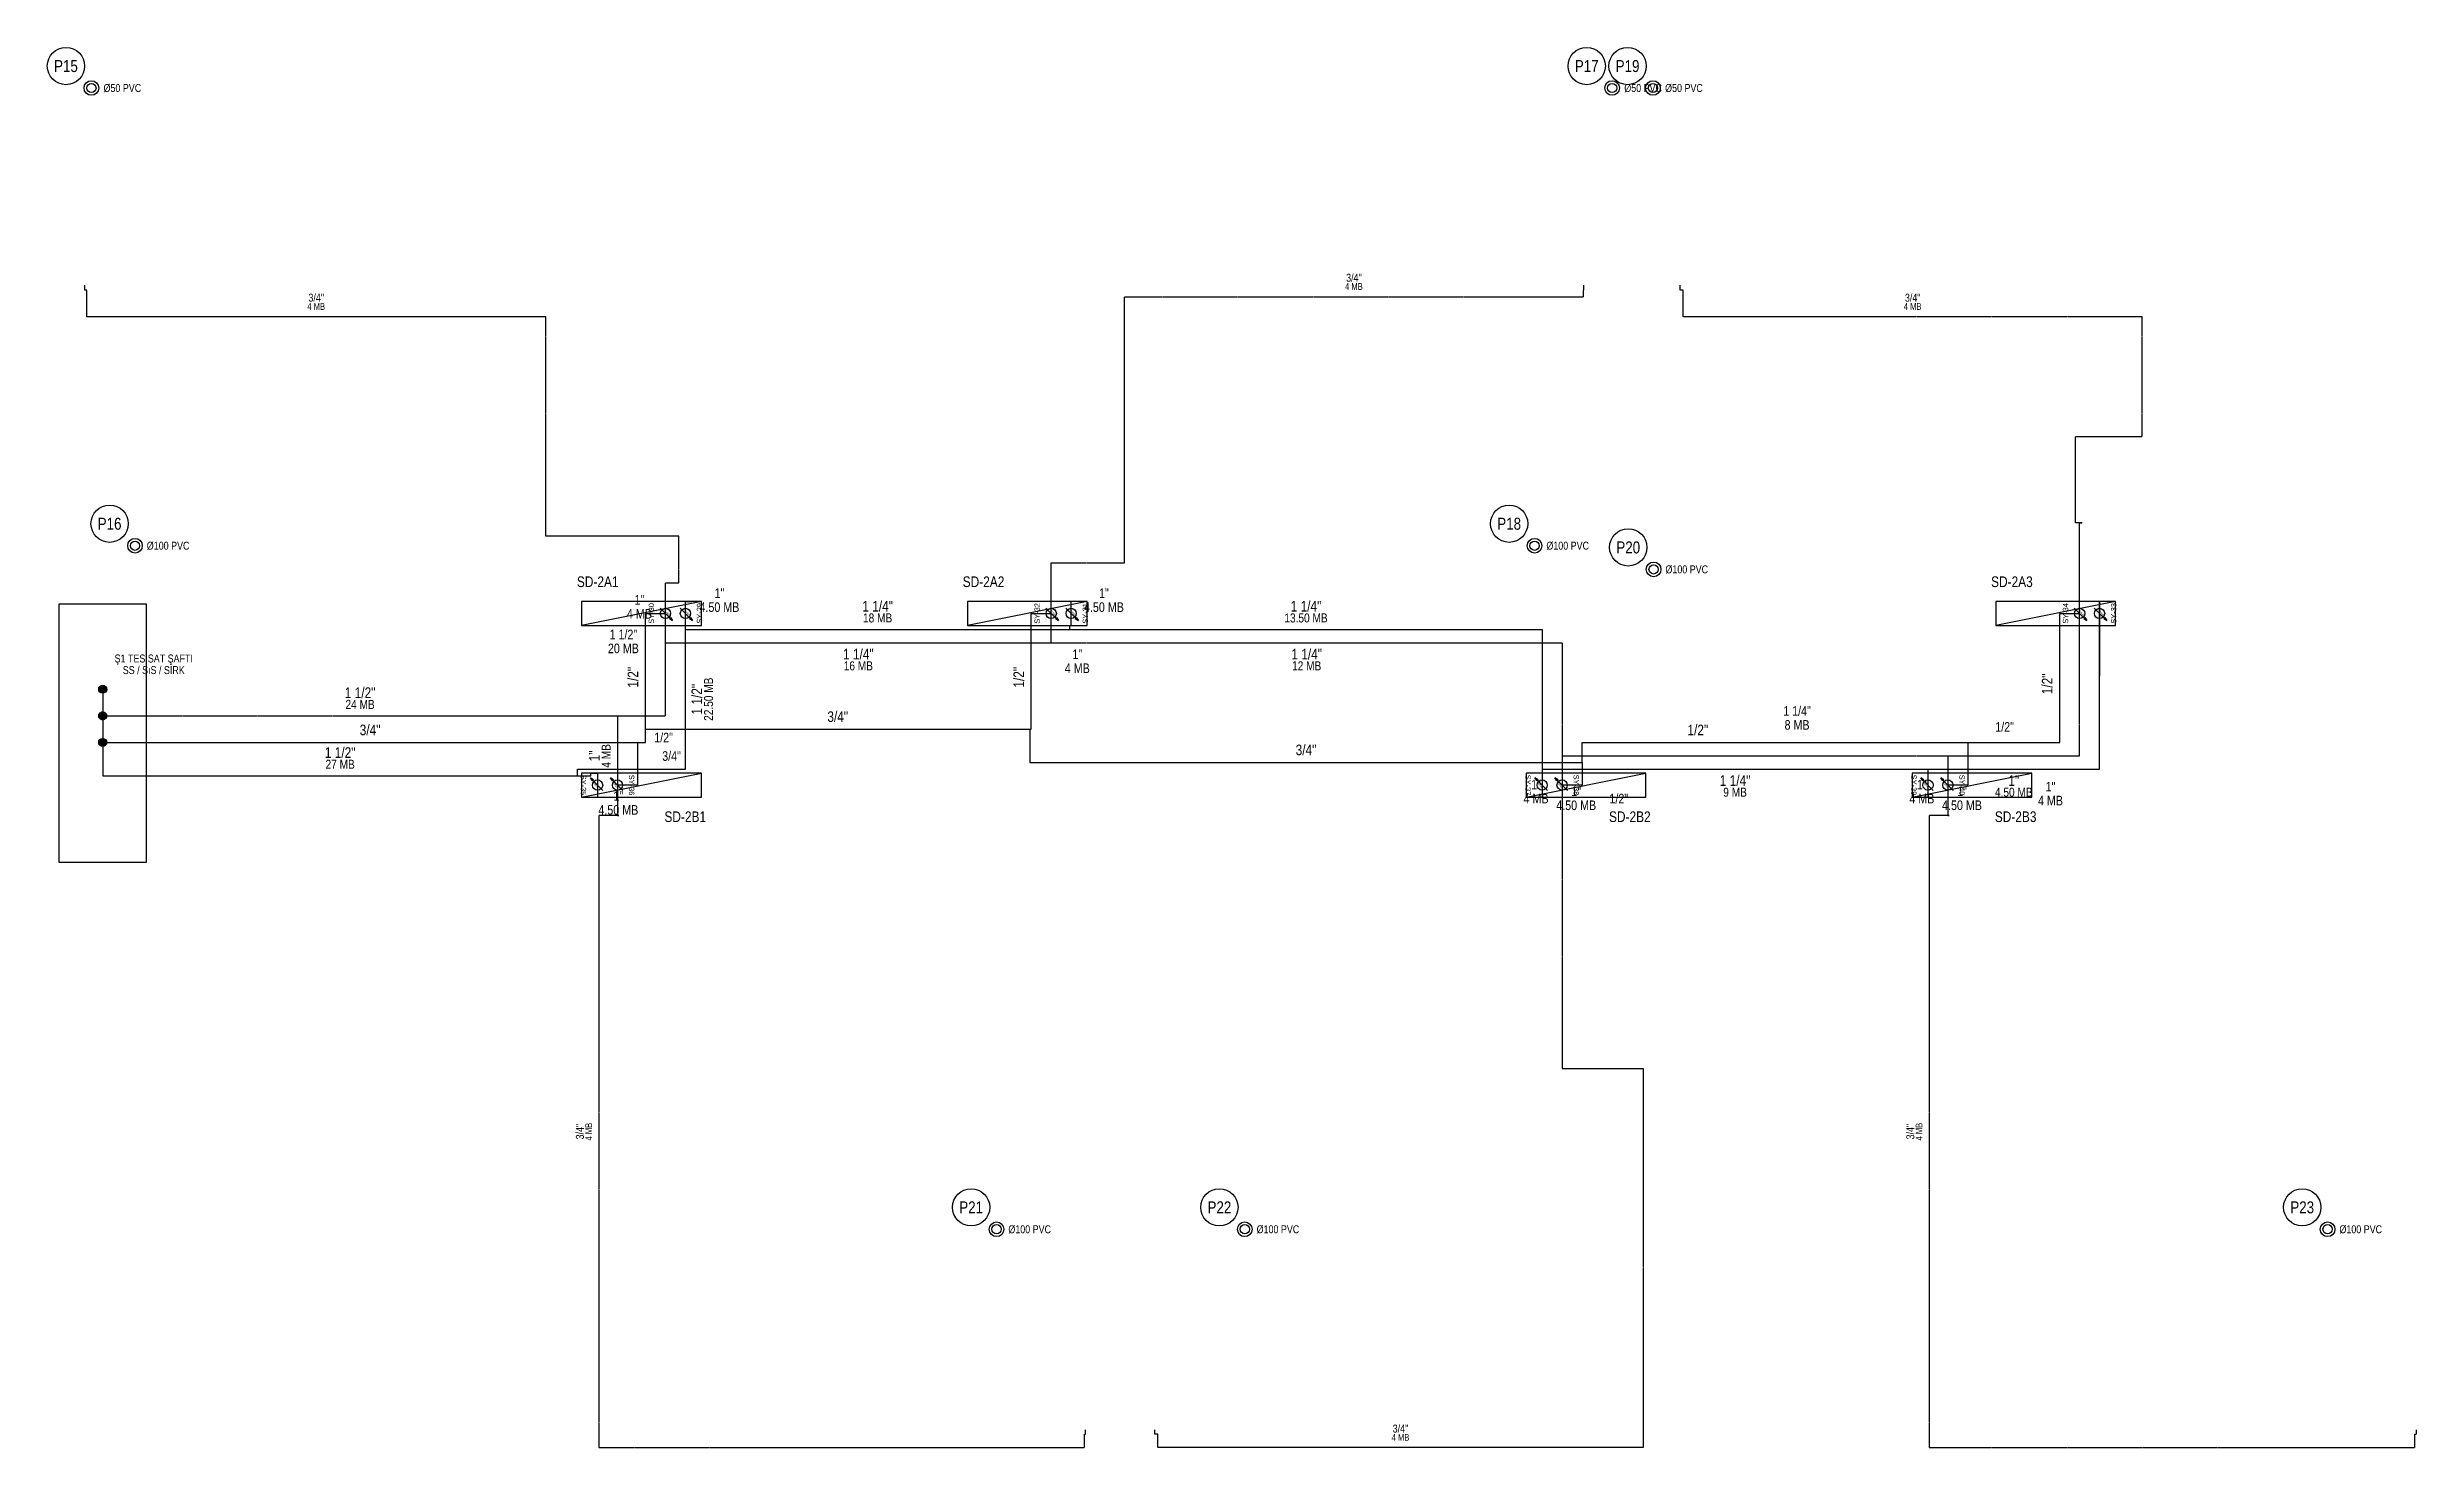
# Model space of a CAD drawing. Header units: centimetres. Extents: x 247996 to 314900, y -468471 to -440326.
# Drawn here: x 256744 to 258525, y -442380 to -441328 of the extents above; entities that cross this region are included whole.
import ezdxf
from ezdxf.enums import TextEntityAlignment as Align

# ---------------------------------------------------------------- set-up
doc = ezdxf.new("R2010")
doc.units = ezdxf.units.CM
doc.linetypes.add('0', pattern=[500, 500])
doc.linetypes.add('BASMA HATTI', pattern=[0.375, 0.25, -0.125])
for name, color, linetype, lineweight in [('SCOTT-MTY-PISSU-CAP', 211, 'CONTINUOUS', 30), ('SCOTT-MTY-SICAKSU-BORU', 1, 'BASMA HATTI', 30), ('SCOTT-MTY-SOGUKSU-BORU', 5, '0', 30), ('SCOTT-MTY-TEMIZSU-CAP', 101, 'CONTINUOUS', 30)]:
    doc.layers.add(name, color=color, linetype=linetype, lineweight=lineweight)
for name, color, linetype in [('SCOTT-MTY-PISSU-KOLON', 211, 'Continuous'), ('SCOTT-MTY-PISSU-KOLONNO', 211, 'Continuous'), ('SCOTT-MTY-SAYAC', 3, 'Continuous'), ('SCOTT-MTY-SIRKULASYON-BORU', 31, 'Continuous'), ('SCOTT-MTY-TES-SAFT', 8, 'Continuous'), ('SCOTT-MTY-VANA', 1, 'Continuous')]:
    doc.layers.add(name, color=color, linetype=linetype)
doc.styles.add('ROTAS', font='arial.ttf')

msp = doc.modelspace()

# ---------------------------------------------------------------- texts
at = {"layer": 'SCOTT-MTY-PISSU-CAP', "style": 'ROTAS', "width": 0.8}
for s, p in [('Ø50 PVC', (256800.8, -441358.1)), ('Ø50 PVC', (257943.9, -441358.1)), ('Ø50 PVC', (257974.6, -441358.1)), ('Ø100 PVC', (256835.2, -441702.1)), ('Ø100 PVC', (257887.2, -441702.1)), ('Ø100 PVC', (257976.7, -441719.9)), ('Ø100 PVC', (257482.8, -442215.9)), ('Ø100 PVC', (257669.4, -442215.9)), ('Ø100 PVC', (258483.3, -442215.9))]:
    msp.add_text(s, height=6, dxfattribs=at).set_placement(p, align=Align.MIDDLE_CENTER)
at = {"layer": 'SCOTT-MTY-PISSU-KOLONNO', "style": 'ROTAS', "width": 0.8}
for s, p in [('P15', (256758.4, -441341.6)), ('P17', (257901.5, -441341.6)), ('P19', (257932.2, -441341.6)), ('P16', (256791.2, -441685.6)), ('P18', (257843.2, -441685.6)), ('P20', (257932.7, -441703.4)), ('P21', (257438.8, -442199.4)), ('P22', (257625.4, -442199.4)), ('P23', (258439.3, -442199.4))]:
    msp.add_text(s, height=9, dxfattribs=at).set_placement(p, align=Align.MIDDLE_CENTER)
at = {"layer": 'SCOTT-MTY-SAYAC', "style": 'ROTAS', "width": 0.8}
for s, p in [('SD-2A1', (257158.1, -441729.2)), ('SD-2A2', (257448.1, -441729.2)), ('SD-2A3', (258221.1, -441729.2)), ('SD-2B1', (257223.9, -441905.8)), ('SD-2B2', (257933.9, -441905.8)), ('SD-2B3', (258223.9, -441905.8))]:
    msp.add_text(s, height=8, dxfattribs=at).set_placement(p, align=Align.MIDDLE_CENTER)
at = {"layer": 'SCOTT-MTY-TEMIZSU-CAP', "style": 'ROTAS', "width": 0.8}
for s, height, p in [('4 MB', 5.1, (257726.5, -441507.3)), ('3/4"', 6, (257726.5, -441500.7)), ('4 MB', 5.1, (256946.5, -441522.3)), ('3/4"', 6, (256946.5, -441515.7)), ('4 MB', 5.1, (258146.5, -441522.3)), ('3/4"', 6, (258146.5, -441515.7)), ('1"', 7.2, (257189.4, -441742.8)), ('1"', 7.2, (257249.6, -441737.8)), ('1"', 7.2, (257538.6, -441737.8)), ('4 MB', 7.2, (257189.4, -441753.3)), ('4.50 MB', 7.2, (257249.6, -441748.3)), ('1 1/4"', 8, (257368.5, -441747.6)), ('18 MB', 6.8, (257368.5, -441756.4)), ('4.50 MB', 7.2, (257538.6, -441748.3)), ('13.50 MB', 6.8, (257690.5, -441756.4)), ('1 1/4"', 8, (257690.5, -441747.6)), ('20 MB', 7.2, (257177.4, -441779.3)), ('1 1/2"', 7.2, (257177.4, -441768.8)), ('1 1/4"', 8, (257354, -441783.6)), ('16 MB', 6.8, (257354, -441792.4)), ('4 MB', 7.2, (257518.6, -441794.2)), ('1"', 7.2, (257518.6, -441783.7)), ('1 1/4"', 8, (257691, -441783.6)), ('12 MB', 6.8, (257691, -441792.4)), ('1 1/2"', 8, (256979.5, -441812.6)), ('24 MB', 6.8, (256979.5, -441821.4)), ('3/4"', 8, (257338.5, -441830.6)), ('1 1/4"', 7.2, (258059.6, -441826.3)), ('3/4"', 8, (256987, -441840.6)), ('1/2"', 7.2, (257207.6, -441846.3)), ('1/2"', 8, (257985, -441840.6)), ('8 MB', 7.2, (258059.6, -441836.8)), ('1/2"', 7.2, (258215.6, -441838.3)), ('1 1/2"', 8, (256964.5, -441857.6)), ('27 MB', 6.8, (256964.5, -441866.4)), ('3/4"', 7.2, (257213.6, -441860.2)), ('3/4"', 8, (257690.5, -441855.6)), ('1"', 7.2, (257863.4, -441881.7)), ('1 1/4"', 8, (258013, -441878.6)), ('1"', 7.2, (258153.4, -441881.7)), ('1"', 8, (258222.5, -441878.6)), ('1"', 7.2, (258250.1, -441883.2)), ('4.50 MB', 7.2, (257173.6, -441900.7)), ('1"', 7.2, (257173.6, -441890.2)), ('4 MB', 7.2, (257863.4, -441892.2)), ('4.50 MB', 7.2, (257893.6, -441897.2)), ('1"', 7.2, (257893.6, -441886.7)), ('1/2"', 7.2, (257925.6, -441892.2)), ('9 MB', 6.8, (258013, -441887.4)), ('4 MB', 7.2, (258153.4, -441892.2)), ('4.50 MB', 7.2, (258183.6, -441897.2)), ('1"', 7.2, (258183.6, -441886.7)), ('4.50 MB', 6.8, (258222.5, -441887.4)), ('4 MB', 7.2, (258250.1, -441893.7)), ('3/4"', 6, (257761.5, -442365.7)), ('4 MB', 5.1, (257761.5, -442372.3))]:
    msp.add_text(s, height=height, dxfattribs=at).set_placement(p, align=Align.MIDDLE_CENTER)
for s, height, p in [('1/2"', 8, (257184.6, -441801)), ('1 1/2"', 8, (257232.6, -441817.5)), ('22.50 MB', 6.8, (257241.4, -441817.5)), ('1/2"', 8, (257474.6, -441801)), ('1/2"', 8, (258247.6, -441806)), ('1"', 8, (257155.6, -441860.1)), ('4 MB', 6.8, (257164.4, -441860.1)), ('3/4"', 6, (257144.7, -442142.5)), ('4 MB', 5.1, (257151.3, -442142.5)), ('3/4"', 6, (258144.7, -442142.5)), ('4 MB', 5.1, (258151.3, -442142.5))]:
    msp.add_text(s, height=height, rotation=90, dxfattribs=at).set_placement(p, align=Align.MIDDLE_CENTER)
at = {"layer": 'SCOTT-MTY-TES-SAFT', "style": 'ROTAS', "width": 0.8}
for s, p in [('Ş1 TESİSAT ŞAFTI', (256824.4, -441786.9)), ('SS / SıS / SİRK', (256824.4, -441795.6))]:
    msp.add_text(s, height=6, dxfattribs=at).set_placement(p, align=Align.MIDDLE_CENTER)
at = {"layer": 'SCOTT-MTY-VANA', "style": 'ROTAS', "width": 0.8}
for s, rotation, p in [('SY-30', 90, (257198.4, -441753)), ('SY-29', 90, (257234.6, -441753)), ('SY-32', 90, (257488.4, -441753)), ('SY-31', 90, (257524.6, -441753)), ('SY-34', 90, (258261.4, -441753)), ('SY-33', 90, (258297.6, -441753)), ('SY-35', -90, (257147.4, -441882)), ('SY-36', -90, (257183.6, -441882)), ('SY-37', -90, (257857.4, -441882)), ('SY-38', -90, (257893.6, -441882)), ('SY-39', -90, (258147.4, -441882)), ('SY-40', -90, (258183.6, -441882))]:
    msp.add_text(s, height=4, rotation=rotation, dxfattribs=at).set_placement(p, align=Align.MIDDLE_CENTER)

# ---------------------------------------------------------------- blocks, each defined once
blk = doc.blocks.new('T-KOLON-T')
blk.add_hatch(color=7).paths.add_polyline_path([(3, 0), (2.8, 1.1), (2.1, 2.1), (1.1, 2.8), (0, 3), (-1.1, 2.8), (-2.1, 2.1), (-2.8, 1.1), (-3, 0), (-2.8, -1.1), (-2.1, -2.1), (-1.1, -2.8), (0, -3), (1.1, -2.8), (2.1, -2.1), (2.8, -1.1)])
blk.add_circle((0, 0), 3)
blk = doc.blocks.new('T-DOLAP')
blk.add_line((-45, -9), (45, 9))
blk.add_lwpolyline([(-45, -9), (45, -9), (45, 9), (-45, 9)], close=True)
blk = doc.blocks.new('MTY-SU SAYACI')
at = {"layer": 'SCOTT-MTY-VANA'}
blk.add_hatch(color=256, dxfattribs=at).paths.add_polyline_path([(9.8, 9.8), (5.6, 7), (7, 5.6)])
for p, q in [((-7.3, -7.3), (6.3, 6.3)), ((5.6, 7), (9.8, 9.8)), ((7, 5.6), (5.6, 7)), ((7, 5.6), (9.8, 9.8))]:
    blk.add_line(p, q, dxfattribs=at)
blk.add_circle((0, 0), 7, dxfattribs=at)
blk.add_attdef('CAP', (-2.3, -1.2), '', height=2.5, rotation=45, dxfattribs=at)
blk = doc.blocks.new('T-KOLON-P')
for radius in [5.5, 3.5]:
    blk.add_circle((0, 0), radius)

# ---------------------------------------------------------------- linework, layer by layer
at = {"layer": 'SCOTT-MTY-PISSU-KOLONNO'}
for centre in [(256758.4, -441341.6), (257901.5, -441341.6), (257932.2, -441341.6), (256791.2, -441685.6), (257843.2, -441685.6), (257932.7, -441703.4), (257438.8, -442199.4), (257625.4, -442199.4), (258439.3, -442199.4)]:
    msp.add_circle(centre, 14, dxfattribs=at)
at = {"layer": 'SCOTT-MTY-SICAKSU-BORU'}
for points in [[(257209, -441744), (257209, -441730), (257219, -441730), (257219, -441695), (257119, -441695), (257119, -441530), (256774, -441530), (256774, -441510), (256772.5, -441510), (256772.5, -441506.3)], [(257499, -441744), (257499, -441715), (257554, -441715), (257554, -441515), (257899, -441515), (257899, -441510), (257899.4, -441510), (257899.4, -441506.3)], [(258272, -441744), (258272, -441685), (258274, -441685), (258269, -441685), (258269, -441620), (258319, -441620), (258319, -441530), (257974, -441530), (257974, -441510), (257971.8, -441510), (257971.8, -441506.3)], [(257209, -441762), (257209, -441744)], [(257499, -441762), (257499, -441744)], [(258272, -441762), (258272, -441744)], [(257173, -441830), (257209, -441830), (257209, -441775)], [(257209, -441775), (257209, -441762)], [(257209, -441775), (257499, -441775)], [(257499, -441775), (257499, -441762)], [(257499, -441775), (257883, -441775), (257883, -441860)], [(258173, -441860), (258272, -441860), (258272, -441762)], [(256786, -441830), (257173, -441830)], [(257173, -441830), (257173, -441873)], [(257883, -441860), (258173, -441860)], [(257883, -441860), (257883, -441873)], [(258173, -441860), (258173, -441873)], [(257173, -441873), (257173, -441891)], [(257883, -441873), (257883, -441891)], [(258173, -441873), (258173, -441891)], [(257173, -441891), (257173, -441905), (257174, -441905), (257159, -441905), (257159, -442380), (257524, -442380), (257524, -442370), (257524.7, -442370), (257524.7, -442366.7)], [(257883, -441891), (257883, -442095), (257944, -442095), (257944, -442380), (257579, -442380), (257579, -442370), (257576.9, -442370), (257576.9, -442366.7)], [(258173, -441891), (258173, -441905), (258174, -441905), (258159, -441905), (258159, -442380), (258524, -442380), (258524, -442370), (258525.3, -442370), (258525.3, -442366.7)]]:
    msp.add_lwpolyline(points, dxfattribs=at)
at = {"layer": 'SCOTT-MTY-SIRKULASYON-BORU'}
for points in [[(257194, -441762), (257194, -441753), (257209, -441753)], [(257484, -441762), (257484, -441753), (257499, -441753)], [(258257, -441762), (258257, -441753), (258272, -441753)], [(257194, -441840), (257194, -441762)], [(257483, -441840), (257484, -441840), (257484, -441762)], [(258188, -441850), (258257, -441850), (258257, -441762)], [(257188, -441850), (257194, -441850), (257194, -441840)], [(257194, -441840), (257483, -441840)], [(257483, -441840), (257483, -441865), (257898, -441865)], [(256786, -441850), (257188, -441850)], [(257188, -441850), (257188, -441873)], [(257898, -441865), (257898, -441850), (258188, -441850)], [(258188, -441850), (258188, -441873)], [(257188, -441873), (257188, -441882), (257173, -441882)], [(257898, -441873), (257898, -441882), (257883, -441882)], [(257898, -441865), (257898, -441873)], [(258188, -441873), (258188, -441882), (258173, -441882)]]:
    msp.add_lwpolyline(points, dxfattribs=at)
at = {"layer": 'SCOTT-MTY-SOGUKSU-BORU'}
for points in [[(257224, -441762), (257224, -441744)], [(257224, -441744), (257228.5, -441744)], [(257514, -441744), (257451.7, -441744)], [(257514, -441762), (257514, -441744)], [(258287, -441762), (258287, -441744)], [(258287, -441744), (258287, -441800.2)], [(257143, -441875), (257143, -441870), (257224, -441870), (257224, -441765)], [(257224, -441765), (257224, -441762)], [(257224, -441765), (257513, -441765)], [(257513, -441765), (257513, -441762), (257514, -441762)], [(257513, -441765), (257868, -441765), (257868, -441870)], [(258158, -441870), (258287, -441870), (258287, -441762)], [(256786, -441810), (256786, -441875), (257143, -441875)], [(257143, -441875), (257153, -441875), (257153, -441873), (257158, -441873)], [(257158, -441873), (257158, -441891)], [(257868, -441870), (258158, -441870)], [(257868, -441870), (257868, -441873)], [(257868, -441873), (257868, -441891)], [(258158, -441870), (258158, -441873)], [(258158, -441873), (258158, -441891)], [(257158, -441891), (257168.1, -441891)], [(257868, -441891), (257933.5, -441891)], [(258158, -441891), (258168.7, -441891)]]:
    msp.add_lwpolyline(points, dxfattribs=at)
at = {"layer": 'SCOTT-MTY-TES-SAFT'}
msp.add_lwpolyline([(256753, -441940), (256819, -441940), (256819, -441746), (256753, -441746)], close=True, dxfattribs=at)

# ---------------------------------------------------------------- block references
at = {"layer": 'SCOTT-MTY-PISSU-KOLON'}
for p in [(256777.5, -441358.1), (257920.6, -441358.1), (257951.3, -441358.1), (256810.3, -441702.1), (257862.3, -441702.1), (257951.8, -441719.9), (257457.9, -442215.9), (257644.5, -442215.9), (258458.4, -442215.9)]:
    msp.add_blockref('T-KOLON-P', p, dxfattribs=at)
at = {"layer": 'SCOTT-MTY-SAYAC', "rotation": 180}
for p in [(257191, -441753), (257481, -441753), (258254, -441753)]:
    msp.add_blockref('T-DOLAP', p, dxfattribs=at)
at = {"layer": 'SCOTT-MTY-SAYAC'}
ref = msp.add_blockref('MTY-SU SAYACI', (257209, -441753), dxfattribs=dict(at, xscale=0.55, yscale=0.55, rotation=270))
ref.add_attrib('CAP', 'DN20', (257208.4, -441751.7), dxfattribs={"height": 1.38, "rotation": 315})
ref = msp.add_blockref('MTY-SU SAYACI', (257224, -441753), dxfattribs=dict(at, xscale=0.55, yscale=0.55, rotation=270))
ref.add_attrib('CAP', 'DN20', (257223.4, -441751.7), dxfattribs={"height": 1.38, "rotation": 315})
ref = msp.add_blockref('MTY-SU SAYACI', (257499, -441753), dxfattribs=dict(at, xscale=0.55, yscale=0.55, rotation=270))
ref.add_attrib('CAP', 'DN20', (257498.4, -441751.7), dxfattribs={"height": 1.38, "rotation": 315})
ref = msp.add_blockref('MTY-SU SAYACI', (257514, -441753), dxfattribs=dict(at, xscale=0.55, yscale=0.55, rotation=270))
ref.add_attrib('CAP', 'DN20', (257513.4, -441751.7), dxfattribs={"height": 1.38, "rotation": 315})
ref = msp.add_blockref('MTY-SU SAYACI', (258272, -441753), dxfattribs=dict(at, xscale=0.55, yscale=0.55, rotation=270))
ref.add_attrib('CAP', 'DN20', (258271.4, -441751.7), dxfattribs={"height": 1.38, "rotation": 315})
ref = msp.add_blockref('MTY-SU SAYACI', (258287, -441753), dxfattribs=dict(at, xscale=0.55, yscale=0.55, rotation=270))
ref.add_attrib('CAP', 'DN20', (258286.4, -441751.7), dxfattribs={"height": 1.38, "rotation": 315})
for p in [(257191, -441882), (257901, -441882), (258191, -441882)]:
    msp.add_blockref('T-DOLAP', p, dxfattribs=at)
ref = msp.add_blockref('MTY-SU SAYACI', (257158, -441882), dxfattribs=dict(at, xscale=0.55, yscale=0.55, rotation=90))
ref.add_attrib('CAP', 'DN20', (257158.6, -441883.3), dxfattribs={"height": 1.38, "rotation": 135})
ref = msp.add_blockref('MTY-SU SAYACI', (257173, -441882), dxfattribs=dict(at, xscale=0.55, yscale=0.55, rotation=90))
ref.add_attrib('CAP', 'DN20', (257173.6, -441883.3), dxfattribs={"height": 1.38, "rotation": 135})
ref = msp.add_blockref('MTY-SU SAYACI', (257868, -441882), dxfattribs=dict(at, xscale=0.55, yscale=0.55, rotation=90))
ref.add_attrib('CAP', 'DN20', (257868.6, -441883.3), dxfattribs={"height": 1.38, "rotation": 135})
ref = msp.add_blockref('MTY-SU SAYACI', (257883, -441882), dxfattribs=dict(at, xscale=0.55, yscale=0.55, rotation=90))
ref.add_attrib('CAP', 'DN20', (257883.6, -441883.3), dxfattribs={"height": 1.38, "rotation": 135})
ref = msp.add_blockref('MTY-SU SAYACI', (258158, -441882), dxfattribs=dict(at, xscale=0.55, yscale=0.55, rotation=90))
ref.add_attrib('CAP', 'DN20', (258158.6, -441883.3), dxfattribs={"height": 1.38, "rotation": 135})
ref = msp.add_blockref('MTY-SU SAYACI', (258173, -441882), dxfattribs=dict(at, xscale=0.55, yscale=0.55, rotation=90))
ref.add_attrib('CAP', 'DN20', (258173.6, -441883.3), dxfattribs={"height": 1.38, "rotation": 135})
at = {"layer": 'SCOTT-MTY-SICAKSU-BORU'}
msp.add_blockref('T-KOLON-T', (256786, -441830), dxfattribs=at)
at = {"layer": 'SCOTT-MTY-SIRKULASYON-BORU'}
msp.add_blockref('T-KOLON-T', (256786, -441850), dxfattribs=at)
at = {"layer": 'SCOTT-MTY-SOGUKSU-BORU'}
msp.add_blockref('T-KOLON-T', (256786, -441810), dxfattribs=at)

msp.set_redraw_order([(e.dxf.handle, doc.entitydb.next_handle()) for e in msp.query("TEXT MTEXT ATTDEF DIMENSION ARC_DIMENSION")])  # texts and dimensions are drawn at this point

doc.saveas('drawing.dxf')
